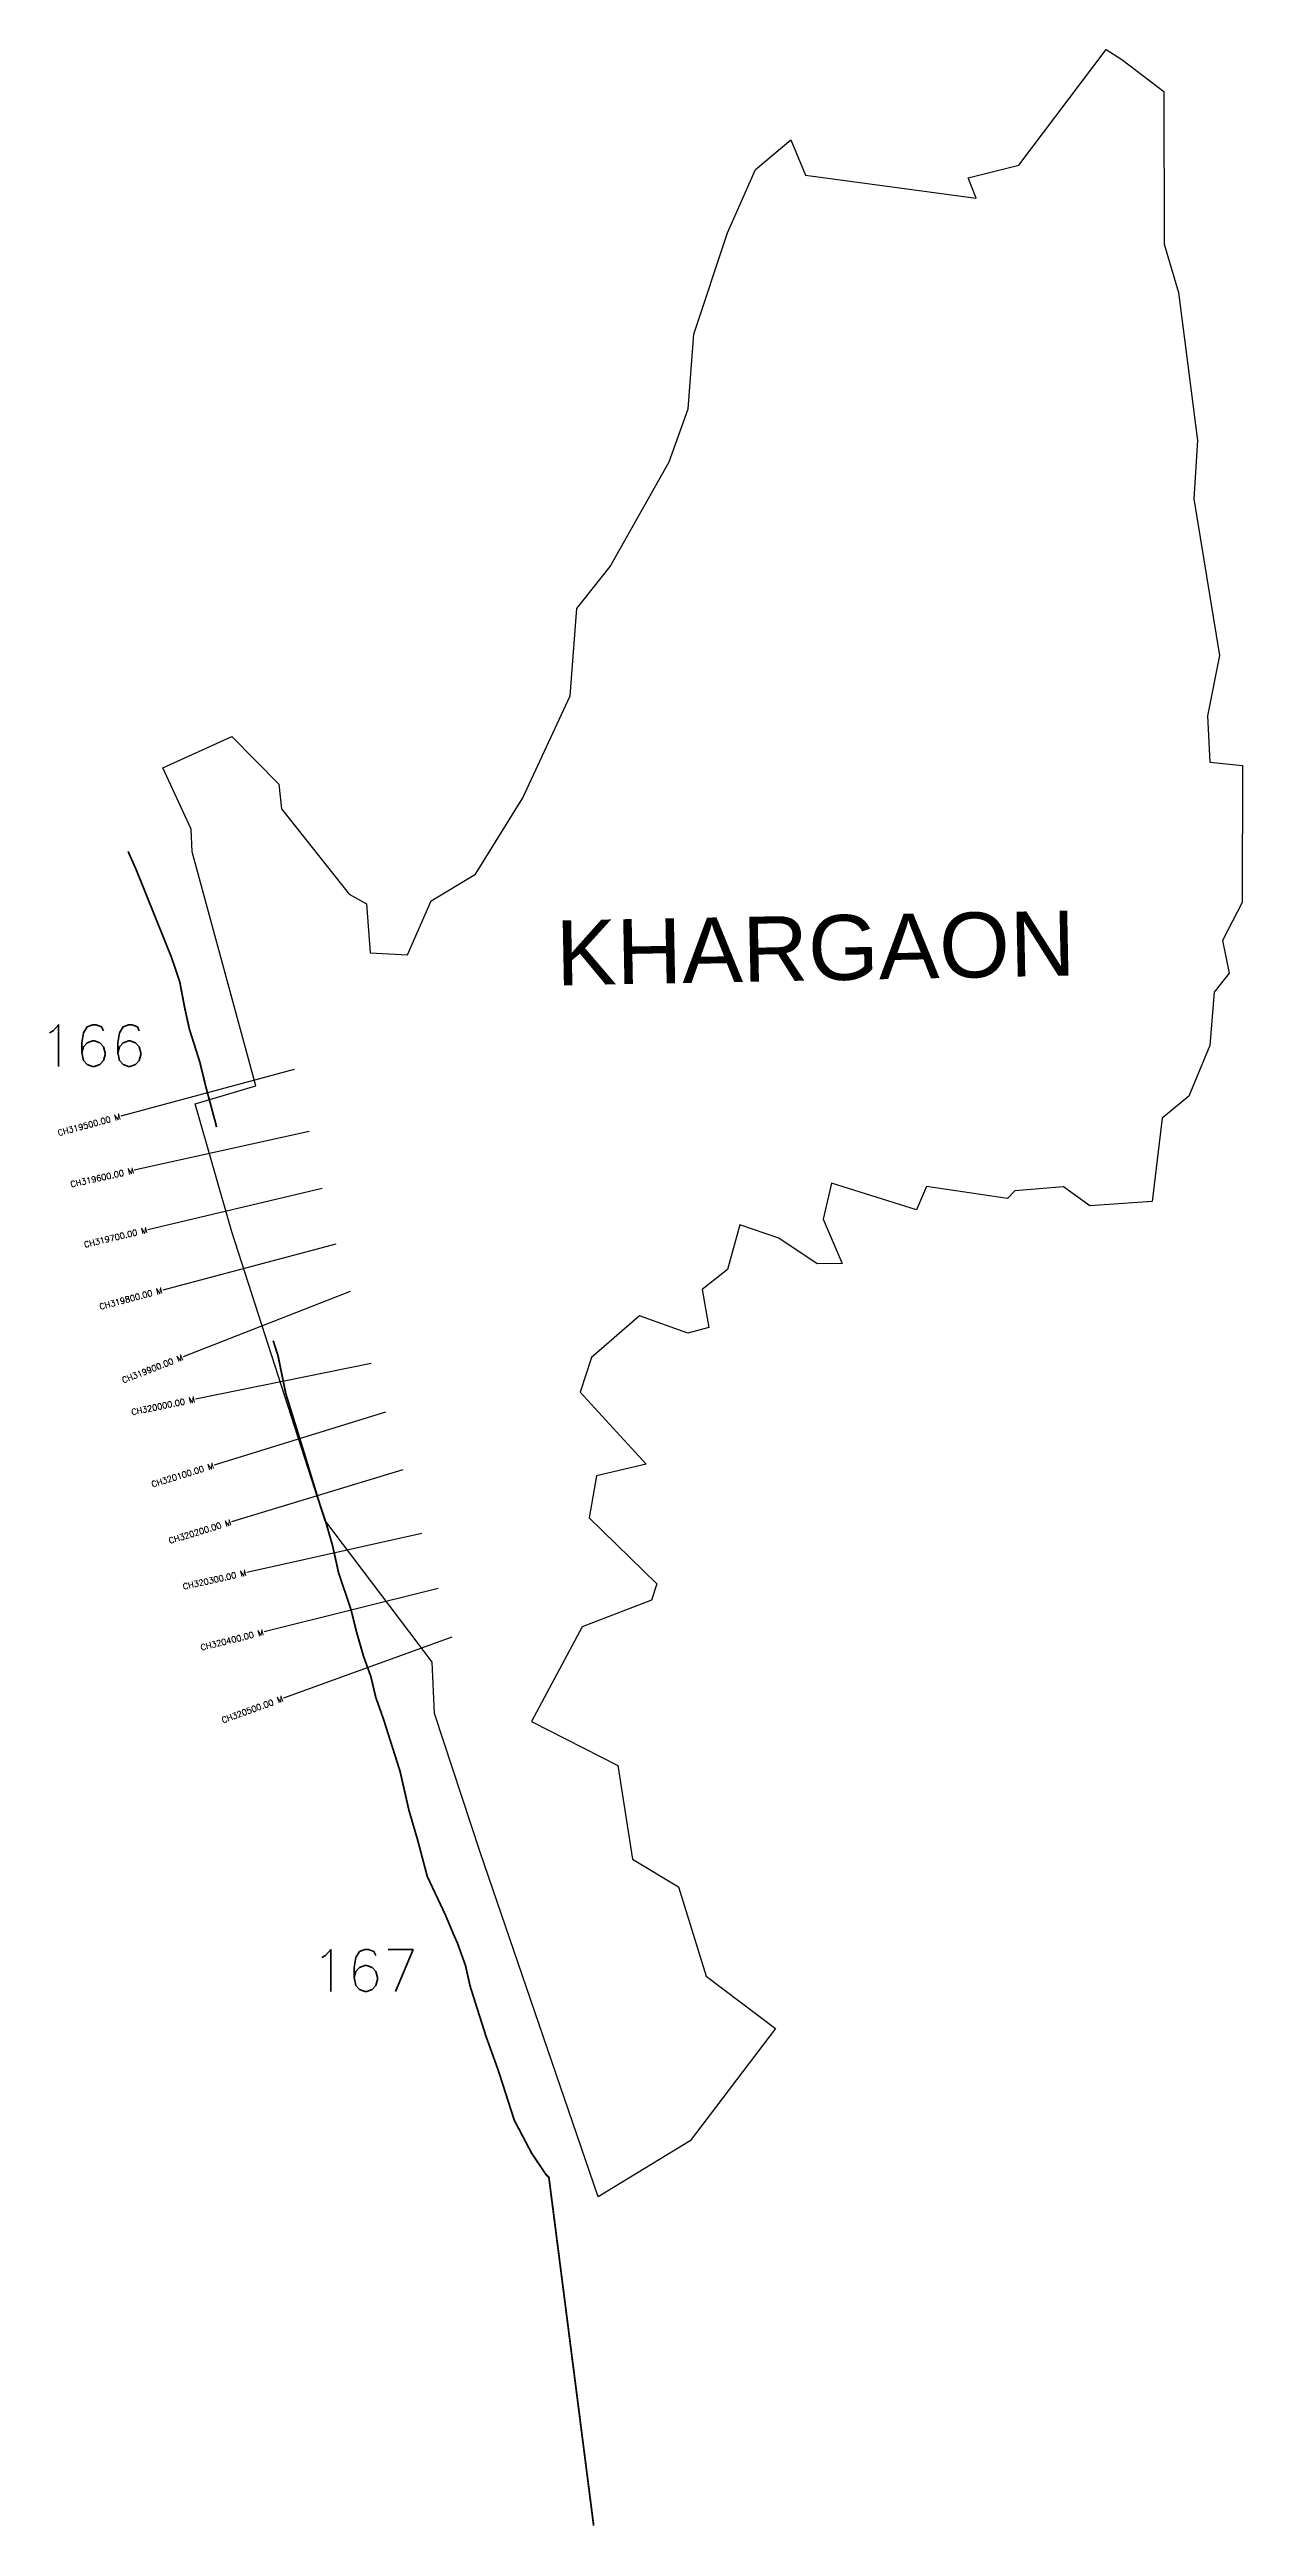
# Model space of a CAD drawing. Header units: metres. Extents: x 287395 to 289392, y 1999172 to 2003319.
import ezdxf
from ezdxf.enums import TextEntityAlignment as Align

# ---------------------------------------------------------------- set-up
doc = ezdxf.new("R2010")
doc.units = ezdxf.units.M
doc.header["$MEASUREMENT"] = 0
for name, color, linetype in [('CS', 134, 'Continuous'), ('CSMark', 6, 'Continuous'), ('NATURALLY PROTECTED', 3, 'Continuous'), ('village', 3, 'Continuous'), ('VILLAGE NAME', 250, 'Continuous')]:
    doc.layers.add(name, color=color, linetype=linetype)
doc.styles.get("Standard").update_dxf_attribs({"font": 'simplex.shx'})

msp = doc.modelspace()

# ---------------------------------------------------------------- linework, layer by layer
at = {"color": 6, "flags": 128}
msp.add_lwpolyline([(287634, 2001975.8), (287632.3, 2002013.4)], dxfattribs=at)
at = {"layer": 'CS'}
for p, q in [((287804.5, 2001611.1), (287514.8, 2001533.2)), ((287830.1, 2001507.6), (287537.2, 2001442.5)), ((287851.6, 2001412.1), (287559.6, 2001342.9)), ((287874.7, 2001319), (287584.8, 2001241.9)), ((287898.4, 2001239.5), (287619, 2001130.2)), ((287933.5, 2001119.1), (287639.6, 2001059.2)), ((287957.4, 2001037.5), (287670.9, 2000948.7)), ((287986.9, 2000941.1), (287699.8, 2000853.8)), ((288018.2, 2000834.3), (287725.4, 2000769)), ((288045.7, 2000742.1), (287754.5, 2000669.6)), ((288068.7, 2000661), (287786.7, 2000558.7))]:
    msp.add_line(p, q, dxfattribs=at)
at = {"layer": 'NATURALLY PROTECTED', "const_width": 3, "flags": 128}
for points in [[(287526.8, 2001976.2), (287540.5, 2001945.4), (287571.4, 2001868.6), (287599.4, 2001799.1), (287613.3, 2001757.8), (287621.5, 2001714.8), (287629.3, 2001679.2), (287646.9, 2001623.5), (287657.3, 2001581), (287673.4, 2001521.1), (287674.8, 2001514.7)], [(287769.6, 2001157.1), (287770.5, 2001154.7), (287778, 2001130.8), (287790.7, 2001068.6), (287820.4, 2000972.9), (287847.9, 2000882.6), (287858.3, 2000851.6), (287869.2, 2000813.2), (287879.2, 2000768.3), (287899.7, 2000707.4), (287908.7, 2000671.2), (287920.6, 2000629.5), (287933.2, 2000594.6), (287941.4, 2000559.7), (287954.3, 2000523.5), (287963, 2000496), (287982, 2000436.2), (287996.9, 2000370.7), (288011, 2000322.6), (288027.5, 2000260.3), (288057.7, 2000196.1), (288072, 2000162), (288077.7, 2000149.4), (288091.4, 2000111.3), (288099.4, 2000076), (288113.1, 2000032.6), (288125.8, 1999992.6), (288146.7, 1999934.5), (288173.1, 1999852.2), (288202.2, 1999796.8), (288225.8, 1999761.7), (288231.1, 1999756.2), (288306, 1999173.4)]]:
    msp.add_lwpolyline(points, dxfattribs=at)
at = {"layer": 'village', "color": 6}
for points in [[(287632.3, 2002013.4, 0), (287584.7, 2002116.2, 0), (287700.3, 2002168.9, 0), (287778.9, 2002089, 0), (287783.3, 2002047.8, 0), (287896.9, 2001904.7, 0), (287925.7, 2001888.7, 0), (287932.1, 2001806.4, 0), (287994.4, 2001802.9, 0), (288033.8, 2001893.5, 0), (288108, 2001938.1, 0), (288187.4, 2002065.8, 0), (288266.7, 2002236.6, 0), (288278, 2002383.2, 0), (288333.5, 2002453.5, 0), (288432.1, 2002628.8, 0), (288464.2, 2002717.4, 0), (288473.7, 2002842.2, 0), (288530.1, 2003011.8, 0), (288576.7, 2003118.2, 0), (288636.1, 2003167.5, 0), (288660.7, 2003108.3, 0), (288946.4, 2003070.1, 0), (288932.6, 2003103.9, 0), (289017.8, 2003125.5, 0), (289163.7, 2003318.9, 0), (289190.2, 2003302.3, 0), (289260.3, 2003248.4, 0), (289260.7, 2002993, 0), (289285, 2002912, 0), (289316.7, 2002664.5, 0), (289310.7, 2002566.6, 0), (289353.4, 2002304.5, 0), (289333.4, 2002203.3, 0), (289337.2, 2002125.6, 0)], [(289337.2, 2002125.6, 0), (289391.8, 2002120.1, 0), (289391.6, 2001890.9, 0), (289358.7, 2001827.1, 0), (289369.6, 2001772.3, 0), (289344.5, 2001740.8, 0), (289337.2, 2001651.5, 0), (289301.8, 2001566.7, 0), (289257.2, 2001529.8, 0), (289240.9, 2001390.1, 0), (289136.6, 2001383.2, 0), (289092.4, 2001414.8, 0), (289010.9, 2001407.9, 0), (288998.5, 2001395.3, 0), (288863.2, 2001415.3, 0), (288846.4, 2001376.1, 0), (288703.9, 2001420.6, 0), (288690.2, 2001360.4, 0), (288722, 2001286.3, 0), (288680.3, 2001285.9, 0), (288615.8, 2001328.9, 0), (288550.4, 2001351, 0), (288530.1, 2001276.1, 0), (288487.6, 2001243.1, 0), (288498.5, 2001179.3, 0), (288463.6, 2001169.6, 0), (288382.8, 2001198.5, 0), (288302.5, 2001129.2, 0), (288283.6, 2001070.8, 0), (288394, 2000950.3, 0), (288310.9, 2000931, 0), (288298.3, 2000860.8, 0), (288412, 2000749.9, 0), (288403, 2000722.8, 0), (288286.9, 2000677.9, 0), (288202, 2000519.3, 0), (288346.2, 2000446, 0), (288370.9, 2000289.3, 0), (288448.2, 2000242.5, 0), (288494.5, 2000093.2, 0), (288610.3, 2000005.7, 0), (288467.6, 1999817.3, 0), (288313.6, 1999723.5, 0), (288115.9, 2000301, 0), (288039.8, 2000532.8, 0), (288035.9, 2000618.9, 0), (288012.4, 2000650.1, 0), (287856.3, 2000856.8, 0), (287700.6, 2001339.2, 0), (287639, 2001553.8, 0), (287740.7, 2001583.6, 0), (287634, 2001975.8, 0)]]:
    msp.add_polyline3d(points, dxfattribs=at)

# ---------------------------------------------------------------- texts
at = {"char_height": 70, "attachment_point": 1}
for s, insert in [('166', (287377.4, 2001686)), ('167', (287833.2, 2000137.6))]:
    msp.add_mtext_dynamic_manual_height_columns(s, width=95.172, gutter_width=1, heights=[0], dxfattribs=dict(at, insert=insert))
at = {"layer": 'CSMark'}
for s, rotation, p in [('CH319500.00 M', 15.0552, (287513.9, 2001532.9)), ('CH319600.00 M', 12.5424, (287536.3, 2001442.3)), ('CH319700.00 M', 13.3309, (287558.7, 2001342.7)), ('CH319800.00 M', 14.8934, (287583.8, 2001241.7)), ('CH319900.00 M', 21.3622, (287618.1, 2001129.9)), ('CH320000.00 M', 11.522, (287638.6, 2001059)), ('CH320100.00 M', 17.2155, (287669.9, 2000948.4)), ('CH320200.00 M', 16.9149, (287698.9, 2000853.5)), ('CH320300.00 M', 12.5625, (287724.4, 2000768.8)), ('CH320400.00 M', 13.9663, (287753.6, 2000669.4)), ('CH320500.00 M', 19.9383, (287785.8, 2000558.3))]:
    msp.add_text(s, height=10, rotation=rotation, dxfattribs=at).set_placement(p, align=Align.MIDDLE_RIGHT)
at = {"layer": 'VILLAGE NAME', "insert": (288241.7, 2001860.6), "char_height": 108.748, "attachment_point": 1, "rotation": 1.1028}
msp.add_mtext_dynamic_manual_height_columns('{\\fArial|b0|i0|c0|p34;KHARGAON}', width=726.929, gutter_width=543.7, heights=[0], dxfattribs=at)

doc.saveas('drawing.dxf')
